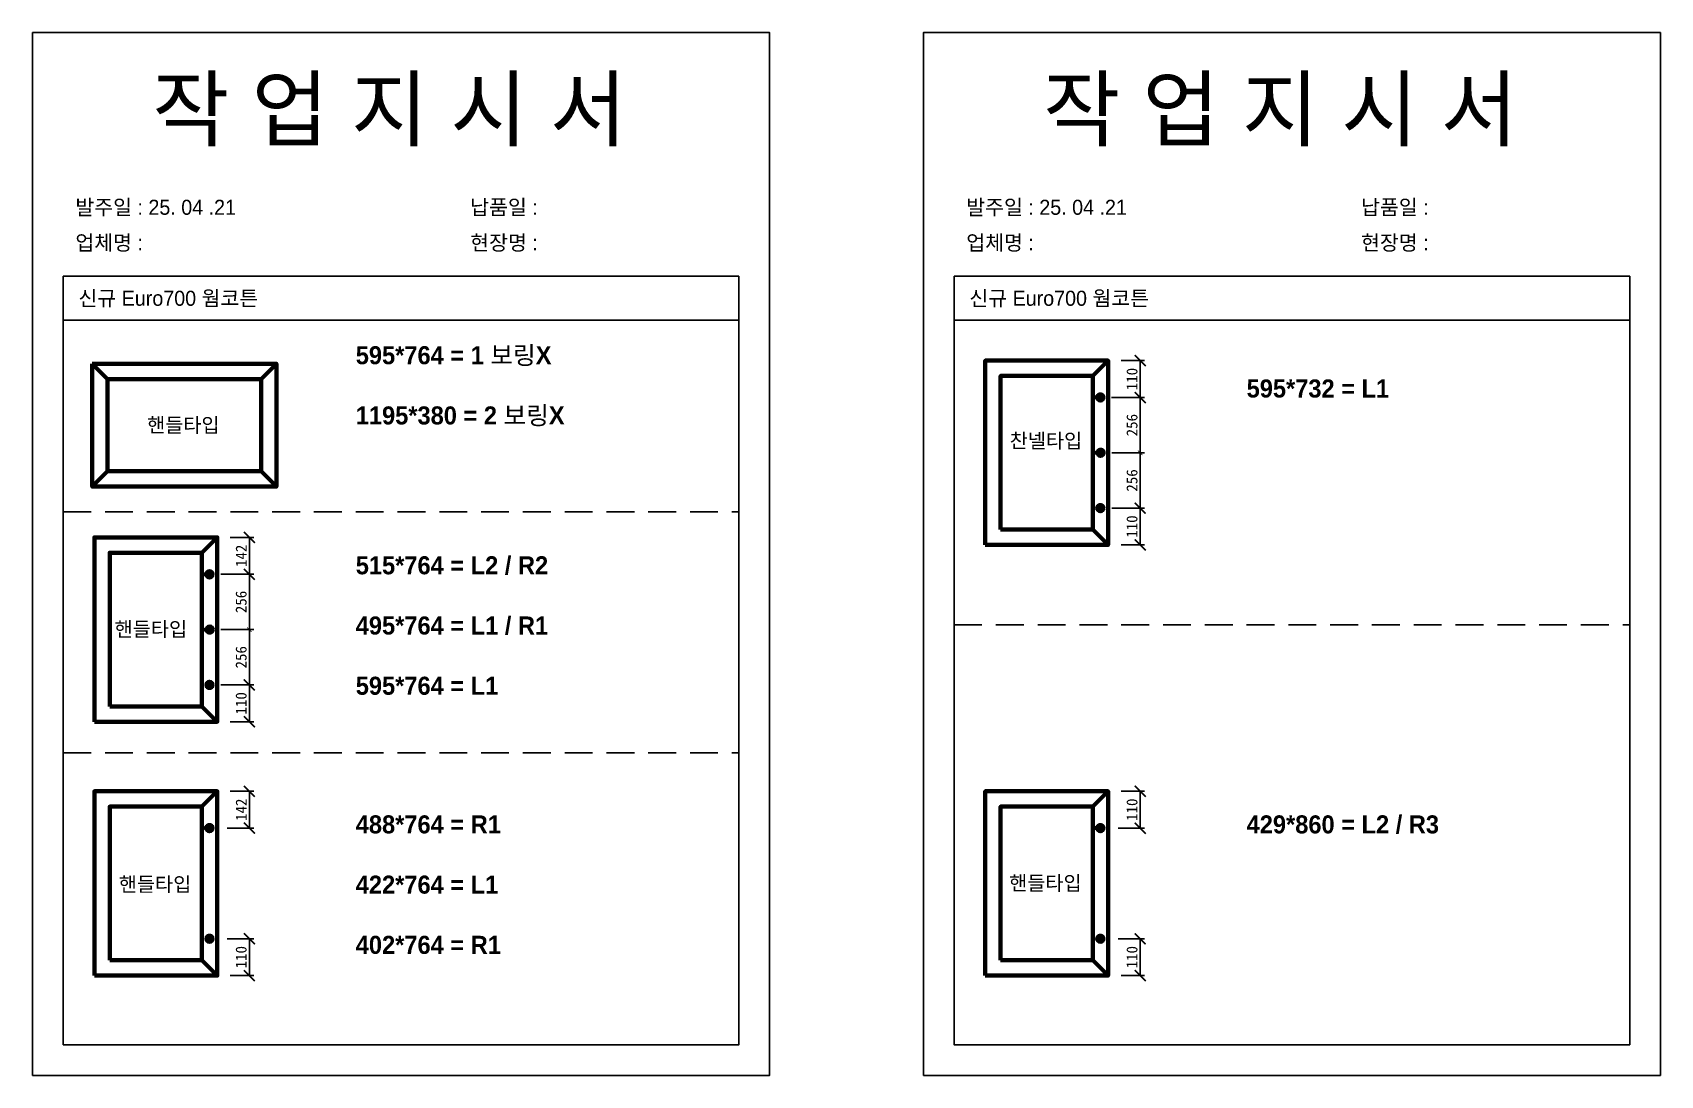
# Model space of a CAD drawing. Header units: millimetres. Extents: x -44117 to 256353, y -2095463 to 65325.
# Drawn here: x 113434 to 117145, y -74798 to -72422 of the extents above; entities that cross this region are included whole.
import ezdxf

# ---------------------------------------------------------------- set-up
doc = ezdxf.new("R2010")
doc.units = ezdxf.units.MM
doc.header["$LTSCALE"] = 10
doc.linetypes.add('HIDDEN', pattern=[9.525, 6.35, -3.175])
doc.layers.add('Layer1', color=7, linetype='Continuous', lineweight=70)
doc.dimstyles.new('ISO-25', dxfattribs={"dimtxt": 2.5, "dimasz": 2.5, "dimexe": 1, "dimexo": 1, "dimtad": 1, "dimtxsty": 'Standard', "dimblk": 'ARCHTICK', "dimcen": 2.5, "dimadec": 0, "dimazin": 0, "dimtfac": 1, "dimtmove": 0, "dimatfit": 3, "dimfxl": 0, "dimarcsym": 0})

msp = doc.modelspace()

# ---------------------------------------------------------------- texts
at = {"attachment_point": 1}
for s, width, gutter_width, heights, insert, char_height in [('{\\fGulim|b0|i0|c129|p50;작 업 지 시 서}', 3307.3198183, 12.5, [-155.84554], (113707.08844, -72526.50392), 140), ('{\\fGulim|b0|i0|c129|p50;작 업 지 시 서}', 3307.3198183, 12.5, [-155.84554], (115737.80312, -72526.50392), 140), ('{\\fGulim|b0|i0|c129|p50;발주일 : 25. 04 .21}', 3307.3198183, 12.5, [34.50412], (113531.87908, -72803.22434), 34.3), ('{\\fGulim|b0|i0|c129|p50;납품일 :}', 3307.3198183, 12.5, [-37.67976], (114431.85706, -72803.22434), 34.3), ('{\\fGulim|b0|i0|c129|p50;발주일 : 25. 04 .21}', 3307.3198183, 12.5, [34.50412], (115562.59377, -72803.22434), 34.3), ('{\\fGulim|b0|i0|c129|p50;납품일 :}', 3307.3198183, 12.5, [-37.67976], (116462.57175, -72803.22434), 34.3), ('{\\fGulim|b0|i0|c129|p50;업체명 : }', 3307.3198183, 12.5, [33.33016], (113531.87908, -72883.88052), 34.3), ('{\\fGulim|b0|i0|c129|p50;현장명 : }', 3307.3198183, 12.5, [-38.2735], (114431.85706, -72883.88052), 34.3), ('{\\fGulim|b0|i0|c129|p50;업체명 : }', 3307.3198183, 12.5, [33.33016], (115562.59377, -72883.88052), 34.3), ('{\\fGulim|b0|i0|c129|p50;현장명 : }', 3307.3198183, 12.5, [-38.2735], (116462.57175, -72883.88052), 34.3), ('{\\fGulim|b0|i0|c129|p50;신규 Euro700 웜코튼}', 3307.3198183, 12.5, [-38.22783], (113538.92128, -73010.54662), 34.3), ('{\\fGulim|b0|i0|c129|p50;신규 Euro700 웜코튼}', 3307.3198183, 12.5, [-38.22783], (115569.63597, -73010.54662), 34.3), ('{\\fGulim|b1|i0|c129|p50;595*764 = 1 보링X\\P\\P1195*380 = 2 보링X}', 2645.8558546, 10, [1247.94849], (114171.0061, -73136.84426), 41.16), ('{\\fGulim|b1|i0|c129|p50;595*732 = L1}', 2645.8558546, 10, [1247.94849], (116201.72079, -73212.66834), 41.16), ('{\\fGulim|b1|i0|c129|p50;핸들타입}', 2116.6846837, 8, [998.35879], (113695.29527, -73300.141), 32.928), ('{\\fGulim|b1|i0|c129|p50;찬넬타입}', 2116.6846837, 8, [998.35879], (115661.63434, -73335.88275), 32.928), ('{\\fGulim|b1|i0|c129|p50;515*764 = L2 / R2\\P\\P495*764 = L1 / R1\\P\\P595*764 = L1}', 2645.8558546, 10, [1247.94849], (114171.0061, -73615.45744), 41.16), ('{\\fGulim|b1|i0|c129|p50;핸들타입}', 2116.6846837, 8, [998.35879], (113621.28148, -73765.17553), 32.928), ('{\\fGulim|b1|i0|c129|p50;488*764 = R1\\P\\P422*764 = L1\\P\\P402*764 = R1}', 2645.8558546, 10, [1247.94849], (114171.0061, -74205.81624), 41.16), ('{\\fGulim|b1|i0|c129|p50;429*860 = L2 / R3}', 2645.8558546, 10, [1247.94849], (116201.72079, -74205.81624), 41.16), ('{\\fGulim|b1|i0|c129|p50;핸들타입}', 2116.6846837, 8, [998.35879], (113630.91451, -74346.36835), 32.928), ('{\\fGulim|b1|i0|c129|p50;핸들타입}', 2116.6846837, 8, [998.35879], (115660.41416, -74343.72248), 32.928)]:
    msp.add_mtext_dynamic_manual_height_columns(s, width=width, gutter_width=gutter_width, heights=heights, dxfattribs=dict(at, insert=insert, char_height=char_height))

# ---------------------------------------------------------------- blocks, each defined once
blk = doc.blocks.new('_ArchTick')
at = {"color": 0, "linetype": 'ByBlock', "const_width": 0.15}
blk.add_lwpolyline([(-0.5, -0.5), (0.5, 0.5)], dxfattribs=at)
blk = doc.blocks.new('*D2438')
at = {"color": 0, "lineweight": -2}
for p, q in [((113878.1, -73908.6), (113938.5, -73908.6)), ((113928.5, -73992.6), (113928.5, -73908.6)), ((113885.1, -73992.6), (113938.5, -73992.6))]:
    blk.add_line(p, q, dxfattribs=at)
at = {"layer": 'Defpoints', "color": 0}
for p in [(113848.1, -73908.6), (113928.5, -73908.6), (113855.1, -73992.6)]:
    blk.add_point(p, dxfattribs=at)
at = {"color": 0, "lineweight": -2, "xscale": 25, "yscale": 25, "zscale": 25}
for p, rotation in [((113928.5, -73908.6), 90), ((113928.5, -73992.6), 270)]:
    blk.add_blockref('_ArchTick', p, dxfattribs=dict(at, rotation=rotation))
at = {"color": 0, "insert": (113909.8, -73950.6), "char_height": 25, "attachment_point": 5, "rotation": 90}
blk.add_mtext('110', dxfattribs=at)
blk = doc.blocks.new('*D2439')
at = {"color": 0, "lineweight": -2}
for p, q in [((113885.1, -73572.6), (113938.5, -73572.6)), ((113928.5, -73572.6), (113928.5, -73656.6)), ((113878.1, -73656.6), (113938.5, -73656.6))]:
    blk.add_line(p, q, dxfattribs=at)
at = {"layer": 'Defpoints', "color": 0}
for p in [(113855.1, -73572.6), (113848.1, -73656.6), (113928.5, -73656.6)]:
    blk.add_point(p, dxfattribs=at)
at = {"color": 0, "lineweight": -2, "xscale": 25, "yscale": 25, "zscale": 25}
for p, rotation in [((113928.5, -73572.6), 90), ((113928.5, -73656.6), 270)]:
    blk.add_blockref('_ArchTick', p, dxfattribs=dict(at, rotation=rotation))
at = {"color": 0, "insert": (113909.8, -73614.6), "char_height": 25, "attachment_point": 5, "rotation": 90}
blk.add_mtext('142', dxfattribs=at)
blk = doc.blocks.new('*D2440')
at = {"color": 0, "lineweight": -2}
for p, q in [((113863.1, -73656.6), (113938.5, -73656.6)), ((113928.5, -73656.6), (113928.5, -73782.6)), ((113863.5, -73782.6), (113938.5, -73782.6))]:
    blk.add_line(p, q, dxfattribs=at)
at = {"layer": 'Defpoints', "color": 0}
for p in [(113848.1, -73656.6), (113848.5, -73782.6), (113928.5, -73782.6)]:
    blk.add_point(p, dxfattribs=at)
at = {"color": 0, "lineweight": -2, "xscale": 10, "yscale": 10, "zscale": 10}
for p, rotation in [((113928.5, -73656.6), 90), ((113928.5, -73782.6), 270)]:
    blk.add_blockref('_ArchTick', p, dxfattribs=dict(at, rotation=rotation))
at = {"color": 0, "insert": (113909.8, -73719.6), "char_height": 25, "attachment_point": 5, "rotation": 90}
blk.add_mtext('256', dxfattribs=at)
blk = doc.blocks.new('*D2441')
at = {"color": 0, "lineweight": -2}
for p, q in [((113863.5, -73782.6), (113938.5, -73782.6)), ((113928.5, -73782.6), (113928.5, -73908.6)), ((113863.5, -73908.6), (113938.5, -73908.6))]:
    blk.add_line(p, q, dxfattribs=at)
at = {"layer": 'Defpoints', "color": 0}
for p in [(113848.5, -73782.6), (113848.5, -73908.6), (113928.5, -73908.6)]:
    blk.add_point(p, dxfattribs=at)
at = {"color": 0, "lineweight": -2, "xscale": 10, "yscale": 10, "zscale": 10}
for p, rotation in [((113928.5, -73782.6), 90), ((113928.5, -73908.6), 270)]:
    blk.add_blockref('_ArchTick', p, dxfattribs=dict(at, rotation=rotation))
at = {"color": 0, "insert": (113909.8, -73845.6), "char_height": 25, "attachment_point": 5, "rotation": 90}
blk.add_mtext('256', dxfattribs=at)
blk = doc.blocks.new('*D2442')
at = {"color": 0, "lineweight": -2}
for p, q in [((113878.1, -74487), (113938.5, -74487)), ((113928.5, -74571), (113928.5, -74487)), ((113885.1, -74571), (113938.5, -74571))]:
    blk.add_line(p, q, dxfattribs=at)
at = {"layer": 'Defpoints', "color": 0}
for p in [(113848.1, -74487), (113928.5, -74487), (113855.1, -74571)]:
    blk.add_point(p, dxfattribs=at)
at = {"color": 0, "lineweight": -2, "xscale": 25, "yscale": 25, "zscale": 25}
for p, rotation in [((113928.5, -74487), 90), ((113928.5, -74571), 270)]:
    blk.add_blockref('_ArchTick', p, dxfattribs=dict(at, rotation=rotation))
at = {"color": 0, "insert": (113909.8, -74529), "char_height": 25, "attachment_point": 5, "rotation": 90}
blk.add_mtext('110', dxfattribs=at)
blk = doc.blocks.new('*D2443')
at = {"color": 0, "lineweight": -2}
for p, q in [((113885.1, -74151), (113938.5, -74151)), ((113928.5, -74151), (113928.5, -74235)), ((113878.1, -74235), (113938.5, -74235))]:
    blk.add_line(p, q, dxfattribs=at)
at = {"layer": 'Defpoints', "color": 0}
for p in [(113855.1, -74151), (113848.1, -74235), (113928.5, -74235)]:
    blk.add_point(p, dxfattribs=at)
at = {"color": 0, "lineweight": -2, "xscale": 25, "yscale": 25, "zscale": 25}
for p, rotation in [((113928.5, -74151), 90), ((113928.5, -74235), 270)]:
    blk.add_blockref('_ArchTick', p, dxfattribs=dict(at, rotation=rotation))
at = {"color": 0, "insert": (113909.8, -74193), "char_height": 25, "attachment_point": 5, "rotation": 90}
blk.add_mtext('142', dxfattribs=at)
blk = doc.blocks.new('*D2444')
at = {"color": 0, "lineweight": -2}
for p, q in [((115908.8, -73505.8), (115969.2, -73505.8)), ((115959.2, -73589.8), (115959.2, -73505.8)), ((115915.8, -73589.8), (115969.2, -73589.8))]:
    blk.add_line(p, q, dxfattribs=at)
at = {"layer": 'Defpoints', "color": 0}
for p in [(115878.8, -73505.8), (115959.2, -73505.8), (115885.8, -73589.8)]:
    blk.add_point(p, dxfattribs=at)
at = {"color": 0, "lineweight": -2, "xscale": 25, "yscale": 25, "zscale": 25}
for p, rotation in [((115959.2, -73505.8), 90), ((115959.2, -73589.8), 270)]:
    blk.add_blockref('_ArchTick', p, dxfattribs=dict(at, rotation=rotation))
at = {"color": 0, "insert": (115940.5, -73547.8), "char_height": 25, "attachment_point": 5, "rotation": 90}
blk.add_mtext('110', dxfattribs=at)
blk = doc.blocks.new('*D2445')
at = {"color": 0, "lineweight": -2}
for p, q in [((115915.8, -73169.8), (115969.2, -73169.8)), ((115959.2, -73169.8), (115959.2, -73253.8)), ((115908.8, -73253.8), (115969.2, -73253.8))]:
    blk.add_line(p, q, dxfattribs=at)
at = {"layer": 'Defpoints', "color": 0}
for p in [(115885.8, -73169.8), (115878.8, -73253.8), (115959.2, -73253.8)]:
    blk.add_point(p, dxfattribs=at)
at = {"color": 0, "lineweight": -2, "xscale": 25, "yscale": 25, "zscale": 25}
for p, rotation in [((115959.2, -73169.8), 90), ((115959.2, -73253.8), 270)]:
    blk.add_blockref('_ArchTick', p, dxfattribs=dict(at, rotation=rotation))
at = {"color": 0, "insert": (115940.5, -73211.8), "char_height": 25, "attachment_point": 5, "rotation": 90}
blk.add_mtext('110', dxfattribs=at)
blk = doc.blocks.new('*D2446')
at = {"color": 0, "lineweight": -2}
for p, q in [((115893.8, -73253.8), (115969.2, -73253.8)), ((115959.2, -73253.8), (115959.2, -73379.8)), ((115894.3, -73379.8), (115969.2, -73379.8))]:
    blk.add_line(p, q, dxfattribs=at)
at = {"layer": 'Defpoints', "color": 0}
for p in [(115878.8, -73253.8), (115879.3, -73379.8), (115959.2, -73379.8)]:
    blk.add_point(p, dxfattribs=at)
at = {"color": 0, "lineweight": -2, "xscale": 10, "yscale": 10, "zscale": 10}
for p, rotation in [((115959.2, -73253.8), 90), ((115959.2, -73379.8), 270)]:
    blk.add_blockref('_ArchTick', p, dxfattribs=dict(at, rotation=rotation))
at = {"color": 0, "insert": (115940.5, -73316.8), "char_height": 25, "attachment_point": 5, "rotation": 90}
blk.add_mtext('256', dxfattribs=at)
blk = doc.blocks.new('*D2447')
at = {"color": 0, "lineweight": -2}
for p, q in [((115894.3, -73379.8), (115969.2, -73379.8)), ((115959.2, -73379.8), (115959.2, -73505.8)), ((115894.3, -73505.8), (115969.2, -73505.8))]:
    blk.add_line(p, q, dxfattribs=at)
at = {"layer": 'Defpoints', "color": 0}
for p in [(115879.3, -73379.8), (115879.3, -73505.8), (115959.2, -73505.8)]:
    blk.add_point(p, dxfattribs=at)
at = {"color": 0, "lineweight": -2, "xscale": 10, "yscale": 10, "zscale": 10}
for p, rotation in [((115959.2, -73379.8), 90), ((115959.2, -73505.8), 270)]:
    blk.add_blockref('_ArchTick', p, dxfattribs=dict(at, rotation=rotation))
at = {"color": 0, "insert": (115940.5, -73442.8), "char_height": 25, "attachment_point": 5, "rotation": 90}
blk.add_mtext('256', dxfattribs=at)
blk = doc.blocks.new('*D2448')
at = {"color": 0, "lineweight": -2}
for p, q in [((115908.8, -74487), (115969.2, -74487)), ((115959.2, -74571), (115959.2, -74487)), ((115915.8, -74571), (115969.2, -74571))]:
    blk.add_line(p, q, dxfattribs=at)
at = {"layer": 'Defpoints', "color": 0}
for p in [(115878.8, -74487), (115959.2, -74487), (115885.8, -74571)]:
    blk.add_point(p, dxfattribs=at)
at = {"color": 0, "lineweight": -2, "xscale": 25, "yscale": 25, "zscale": 25}
for p, rotation in [((115959.2, -74487), 90), ((115959.2, -74571), 270)]:
    blk.add_blockref('_ArchTick', p, dxfattribs=dict(at, rotation=rotation))
at = {"color": 0, "insert": (115940.5, -74529), "char_height": 25, "attachment_point": 5, "rotation": 90}
blk.add_mtext('110', dxfattribs=at)
blk = doc.blocks.new('*D2449')
at = {"color": 0, "lineweight": -2}
for p, q in [((115915.8, -74151), (115969.2, -74151)), ((115959.2, -74151), (115959.2, -74235)), ((115908.8, -74235), (115969.2, -74235))]:
    blk.add_line(p, q, dxfattribs=at)
at = {"layer": 'Defpoints', "color": 0}
for p in [(115885.8, -74151), (115878.8, -74235), (115959.2, -74235)]:
    blk.add_point(p, dxfattribs=at)
at = {"color": 0, "lineweight": -2, "xscale": 25, "yscale": 25, "zscale": 25}
for p, rotation in [((115959.2, -74151), 90), ((115959.2, -74235), 270)]:
    blk.add_blockref('_ArchTick', p, dxfattribs=dict(at, rotation=rotation))
at = {"color": 0, "insert": (115940.5, -74193), "char_height": 25, "attachment_point": 5, "rotation": 90}
blk.add_mtext('110', dxfattribs=at)

# ---------------------------------------------------------------- dimensions: what is measured, and where the dimension line sits
for base, p1, p2, text, override, picture, middle in [((115959.21732, -73253.76333), (115885.8256, -73169.76333), (115878.8256, -73253.76333), '110', {"dimscale": 10, "dimexo": 3, "dimtxsty": 'Standard'}, '*D2445', (115940.46732, -73211.76333)), ((115959.21732, -73379.76333), (115878.8256, -73253.76333), (115879.25763, -73379.76333), '256', {"dimscale": 10, "dimasz": 1, "dimexo": 1.5, "dimtxsty": 'Standard'}, '*D2446', (115940.46732, -73316.76333)), ((115959.21732, -73505.76333), (115879.25763, -73379.76333), (115879.25763, -73505.76333), '256', {"dimscale": 10, "dimasz": 1, "dimexo": 1.5, "dimtxsty": 'Standard'}, '*D2447', (115940.46732, -73442.76333)), ((115959.21732, -73505.76333), (115885.8256, -73589.76333), (115878.8256, -73505.76333), '110', {"dimscale": 10, "dimexo": 3, "dimtxsty": 'Standard'}, '*D2444', (115940.46732, -73547.76333)), ((113928.50263, -73656.55243), (113855.11091, -73572.55243), (113848.11091, -73656.55243), '142', {"dimscale": 10, "dimexo": 3, "dimtxsty": 'Standard'}, '*D2439', (113909.75263, -73614.55243)), ((113928.50263, -73782.55243), (113848.11091, -73656.55243), (113848.54294, -73782.55243), '256', {"dimscale": 10, "dimasz": 1, "dimexo": 1.5, "dimtxsty": 'Standard'}, '*D2440', (113909.75263, -73719.55243)), ((113928.50263, -73908.55243), (113848.54294, -73782.55243), (113848.54294, -73908.55243), '256', {"dimscale": 10, "dimasz": 1, "dimexo": 1.5, "dimtxsty": 'Standard'}, '*D2441', (113909.75263, -73845.55243)), ((113928.50263, -73908.55243), (113855.11091, -73992.55243), (113848.11091, -73908.55243), '110', {"dimscale": 10, "dimexo": 3, "dimtxsty": 'Standard'}, '*D2438', (113909.75263, -73950.55243)), ((113928.50263, -74234.9546), (113855.11091, -74150.9546), (113848.11091, -74234.9546), '142', {"dimscale": 10, "dimexo": 3, "dimtxsty": 'Standard'}, '*D2443', (113909.75263, -74192.9546)), ((115959.21732, -74234.9546), (115885.8256, -74150.9546), (115878.8256, -74234.9546), '110', {"dimscale": 10, "dimexo": 3, "dimtxsty": 'Standard'}, '*D2449', (115940.46732, -74192.9546)), ((113928.50263, -74486.9546), (113855.11091, -74570.9546), (113848.11091, -74486.9546), '110', {"dimscale": 10, "dimexo": 3, "dimtxsty": 'Standard'}, '*D2442', (113909.75263, -74528.9546)), ((115959.21732, -74486.9546), (115885.8256, -74570.9546), (115878.8256, -74486.9546), '110', {"dimscale": 10, "dimexo": 3, "dimtxsty": 'Standard'}, '*D2448', (115940.46732, -74528.9546))]:
    dim = msp.add_linear_dim(base=base, p1=p1, p2=p2, angle=90, text=text, dimstyle='ISO-25', override=override)
    dim.commit()
    dim.dimension.update_dxf_attribs({"geometry": picture, "text_midpoint": middle})

# ---------------------------------------------------------------- linework, layer by layer
for p, q in [((115044.28183, -72977.51113), (113504.28183, -72977.51113)), ((117074.99652, -72977.51113), (115534.99652, -72977.51113)), ((115044.28183, -73077.51113), (113504.28183, -73077.51113)), ((117074.99652, -73077.51113), (115534.99652, -73077.51113))]:
    msp.add_line(p, q)
at = {"linetype": 'HIDDEN'}
for p, q in [((113504.28183, -73514.25462), (115044.28183, -73514.25462)), ((115534.99652, -73771.54643), (117074.99652, -73771.54643)), ((113504.28183, -74063.36303), (115044.28183, -74063.36303))]:
    msp.add_line(p, q, dxfattribs=at)
for points in [[(113434.28183, -74798.34141), (115114.28183, -74798.34141), (115114.28183, -72422.34141), (113434.28183, -72422.34141)], [(115464.99652, -74798.34141), (117144.99652, -74798.34141), (117144.99652, -72422.34141), (115464.99652, -72422.34141)]]:
    msp.add_lwpolyline(points, close=True)
for points in [[(113504.28183, -72977.51113), (113504.28183, -74728.34141), (115044.28183, -74728.34141), (115044.28183, -72977.51113)], [(115534.99652, -72977.51113), (115534.99652, -74728.34141), (117074.99652, -74728.34141), (117074.99652, -72977.51113)]]:
    msp.add_lwpolyline(points)
at = {"layer": 'Layer1'}
for p, q in [((115850.8256, -73204.76333), (115885.8256, -73169.76333)), ((113605.25649, -73211.7365), (113570.25649, -73176.7365)), ((113955.25649, -73211.7365), (113990.25649, -73176.7365)), ((115868.3256, -73243.26333), (115868.3256, -73264.26333)), ((115868.75763, -73369.26333), (115868.75763, -73390.26333)), ((113570.25649, -73456.7365), (113605.25649, -73421.7365)), ((113955.25649, -73421.7365), (113990.25649, -73456.7365)), ((115878.8256, -73505.76333), (115857.8256, -73505.76333)), ((115868.3256, -73495.26333), (115868.3256, -73516.26333)), ((113820.11091, -73607.55243), (113855.11091, -73572.55243)), ((115885.8256, -73589.76333), (115850.8256, -73554.76333)), ((113837.61091, -73646.05243), (113837.61091, -73667.05243)), ((113838.04294, -73772.05243), (113838.04294, -73793.05243)), ((113848.11091, -73908.55243), (113827.11091, -73908.55243)), ((113837.61091, -73898.05243), (113837.61091, -73919.05243)), ((113855.11091, -73992.55243), (113820.11091, -73957.55243)), ((113820.11091, -74185.9546), (113855.11091, -74150.9546)), ((115850.8256, -74185.9546), (115885.8256, -74150.9546)), ((113837.61091, -74224.4546), (113837.61091, -74245.4546)), ((115868.3256, -74224.4546), (115868.3256, -74245.4546)), ((113848.11091, -74486.9546), (113827.11091, -74486.9546)), ((113837.61091, -74476.4546), (113837.61091, -74497.4546)), ((115878.8256, -74486.9546), (115857.8256, -74486.9546)), ((115868.3256, -74476.4546), (115868.3256, -74497.4546)), ((113855.11091, -74570.9546), (113820.11091, -74535.9546)), ((115885.8256, -74570.9546), (115850.8256, -74535.9546))]:
    msp.add_line(p, q, dxfattribs=at)
for points in [[(115605.8256, -73589.76333), (115885.8256, -73589.76333), (115885.8256, -73169.76333), (115605.8256, -73169.76333)], [(113570.25649, -73176.7365), (113570.25649, -73456.7365), (113990.25649, -73456.7365), (113990.25649, -73176.7365)], [(113605.25649, -73211.7365), (113605.25649, -73421.7365), (113955.25649, -73421.7365), (113955.25649, -73211.7365)], [(115640.8256, -73554.76333), (115850.8256, -73554.76333), (115850.8256, -73204.76333), (115640.8256, -73204.76333)], [(115878.8256, -73253.76333), (115857.8256, -73253.76333)], [(115879.25763, -73379.76333), (115858.25763, -73379.76333)], [(113575.11091, -73992.55243), (113855.11091, -73992.55243), (113855.11091, -73572.55243), (113575.11091, -73572.55243)], [(113610.11091, -73957.55243), (113820.11091, -73957.55243), (113820.11091, -73607.55243), (113610.11091, -73607.55243)], [(113848.11091, -73656.55243), (113827.11091, -73656.55243)], [(113848.54294, -73782.55243), (113827.54294, -73782.55243)], [(113575.11091, -74570.9546), (113855.11091, -74570.9546), (113855.11091, -74150.9546), (113575.11091, -74150.9546)], [(115605.8256, -74570.9546), (115885.8256, -74570.9546), (115885.8256, -74150.9546), (115605.8256, -74150.9546)], [(113610.11091, -74535.9546), (113820.11091, -74535.9546), (113820.11091, -74185.9546), (113610.11091, -74185.9546)], [(115640.8256, -74535.9546), (115850.8256, -74535.9546), (115850.8256, -74185.9546), (115640.8256, -74185.9546)], [(113848.11091, -74234.9546), (113827.11091, -74234.9546)], [(115878.8256, -74234.9546), (115857.8256, -74234.9546)]]:
    msp.add_lwpolyline(points, close=True, dxfattribs=at)
for centre in [(115868.3256, -73253.76333), (115868.75763, -73379.76333), (115868.3256, -73505.76333), (113837.61091, -73656.55243), (113838.04294, -73782.55243), (113837.61091, -73908.55243), (113837.61091, -74234.9546), (115868.3256, -74234.9546), (113837.61091, -74486.9546), (115868.3256, -74486.9546)]:
    msp.add_circle(centre, 7, dxfattribs=at)

msp.set_redraw_order([(e.dxf.handle, doc.entitydb.next_handle()) for e in msp.query("TEXT MTEXT ATTDEF DIMENSION ARC_DIMENSION")])  # texts and dimensions are drawn at this point

doc.saveas('drawing.dxf')
